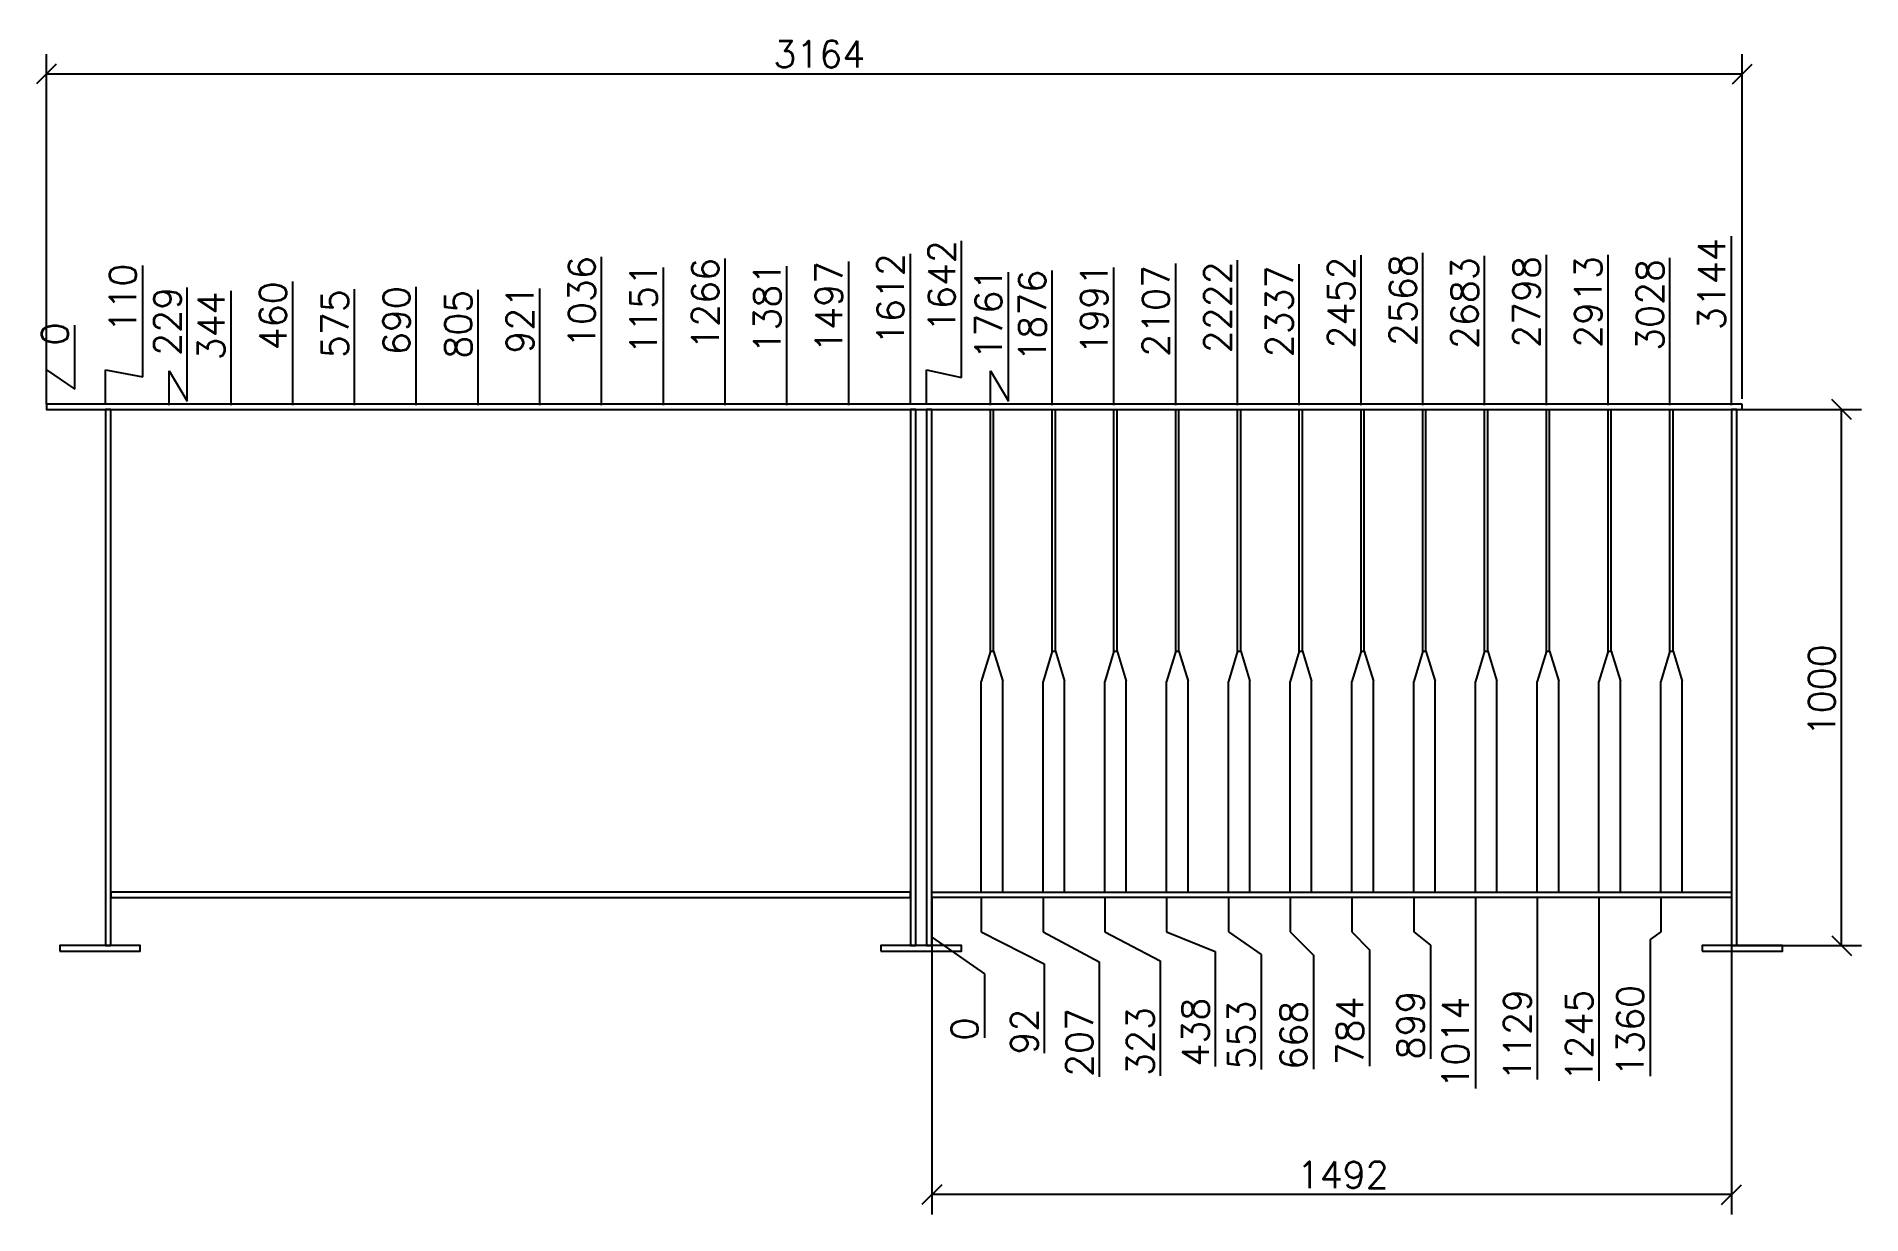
# Model space of a CAD drawing. Header units: millimetres. Extents: x -25270 to 56616, y 992 to 38275.
# Drawn here: x 14698 to 18103, y 26014 to 28211 of the extents above; entities that cross this region are included whole.
import ezdxf

# ---------------------------------------------------------------- set-up
doc = ezdxf.new("R2010")
doc.units = ezdxf.units.MM
doc.layers.add('Garde Corps', color=7, linetype='Continuous')
doc.layers.add('POTCACH', color=7, linetype='Continuous')
doc.styles.add('DETX4', font='romans.shx', dxfattribs={"height": 50})
doc.dimstyles.new('DETX4', dxfattribs={"dimtxt": 50, "dimasz": 37, "dimexe": 37, "dimexo": 10, "dimgap": 12, "dimtad": 1, "dimdec": 0, "dimdsep": 46, "dimtxsty": 'DETX4', "dimblk": 'OBLIQUE', "dimcen": 0.09, "dimadec": 0, "dimazin": 0, "dimtfac": 1, "dimtdec": 0, "dimtix": 1, "dimtofl": 0, "dimtmove": 0, "dimatfit": 3, "dimldrblk": 'OBLIQUE', "dimfxl": 1, "dimtolj": 1, "dimtzin": 0, "dimarcsym": 0})

msp = doc.modelspace()

# ---------------------------------------------------------------- blocks, each defined once
blk = doc.blocks.new('A$C643B79CD')
for p, q in [((17, 449), (17, 898)), ((23, 449), (23, 898)), ((17, 449), (23, 449)), ((0, 0), (0, 392.8)), ((40, 0), (40, 393.3))]:
    blk.add_line(p, q)
at = {"layer": 'POTCACH'}
for p, q in [((17, 449), (0, 392.8)), ((23, 449), (40, 393.3))]:
    blk.add_line(p, q, dxfattribs=at)
blk = doc.blocks.new('_OBLIQUE')
at = {"color": 0, "linetype": 'ByBlock'}
blk.add_line((-0.5, -0.5), (0.5, 0.5), dxfattribs=at)
blk = doc.blocks.new('*D363')
at = {"layer": 'Defpoints', "color": 0, "transparency": 16777216}
for p in [(16368.4, 26615.6), (17860.2, 26615.6), (16368.4, 26051.2)]:
    blk.add_point(p, dxfattribs=at)
at = {"layer": 'POTCACH', "color": 0, "lineweight": -2, "transparency": 16777216}
for p, q in [((16368.4, 26605.6), (16368.4, 26014.2)), ((17860.2, 26605.6), (17860.2, 26014.2)), ((17860.2, 26051.2), (16368.4, 26051.2))]:
    blk.add_line(p, q, dxfattribs=at)
at = {"layer": 'POTCACH', "color": 0, "lineweight": -2, "transparency": 16777216, "xscale": 37, "yscale": 37, "zscale": 37, "rotation": 180}
blk.add_blockref('_OBLIQUE', (16368.4, 26051.2), dxfattribs=at)
at = {"layer": 'POTCACH', "color": 0, "lineweight": -2, "transparency": 16777216, "xscale": 37, "yscale": 37, "zscale": 37}
blk.add_blockref('_OBLIQUE', (17860.2, 26051.2), dxfattribs=at)
at = {"layer": 'POTCACH', "color": 0, "transparency": 16777216, "insert": (17134.9, 26088.2), "char_height": 50, "attachment_point": 5, "style": 'DETX4'}
blk.add_mtext('\\A1;1492', dxfattribs=at)
blk = doc.blocks.new('*D364')
at = {"layer": 'Defpoints', "color": 0, "transparency": 16777216}
for p in [(17880.2, 28141.5), (14716.6, 27525.6), (17880.2, 27525.6)]:
    blk.add_point(p, dxfattribs=at)
at = {"layer": 'POTCACH', "color": 0, "lineweight": -2, "transparency": 16777216}
for p, q in [((14716.6, 27535.6), (14716.6, 28178.5)), ((17880.2, 27535.6), (17880.2, 28178.5)), ((14716.6, 28141.5), (17880.2, 28141.5))]:
    blk.add_line(p, q, dxfattribs=at)
at = {"layer": 'POTCACH', "color": 0, "lineweight": -2, "transparency": 16777216, "xscale": 37, "yscale": 37, "zscale": 37, "rotation": 180}
blk.add_blockref('_OBLIQUE', (14716.6, 28141.5), dxfattribs=at)
at = {"layer": 'POTCACH', "color": 0, "lineweight": -2, "transparency": 16777216, "xscale": 37, "yscale": 37, "zscale": 37}
blk.add_blockref('_OBLIQUE', (17880.2, 28141.5), dxfattribs=at)
at = {"layer": 'POTCACH', "color": 0, "transparency": 16777216, "insert": (16158.4, 28178.5), "char_height": 50, "attachment_point": 5, "style": 'DETX4'}
blk.add_mtext('\\A1;3164', dxfattribs=at)
blk = doc.blocks.new('*D346')
at = {"layer": 'Defpoints', "color": 0, "transparency": 16777216}
for p in [(14769.5, 27627.7), (14716.6, 27525.6), (14716.6, 27515.6)]:
    blk.add_point(p, dxfattribs=at)
at = {"layer": 'POTCACH', "color": 0, "lineweight": -2, "transparency": 16777216}
for p, q in [((14769.5, 27553.7), (14769.5, 27673)), ((14716.6, 27525.6), (14716.6, 27589.6)), ((14716.6, 27589.6), (14769.5, 27553.7))]:
    blk.add_line(p, q, dxfattribs=at)
at = {"layer": 'POTCACH', "color": 0, "transparency": 16777216, "insert": (14732.5, 27656.4), "char_height": 50, "attachment_point": 5, "rotation": 90, "style": 'DETX4'}
blk.add_mtext('\\A1;0', dxfattribs=at)
blk = doc.blocks.new('*D365')
at = {"layer": 'Defpoints', "color": 0, "transparency": 16777216}
for p in [(14896.3, 27650.7), (14716.6, 27525.6), (14826.6, 27515.6)]:
    blk.add_point(p, dxfattribs=at)
at = {"layer": 'POTCACH', "color": 0, "lineweight": -2, "transparency": 16777216}
for p, q in [((14896.3, 27576.7), (14896.3, 27784.2)), ((14826.6, 27525.6), (14826.6, 27589.6)), ((14826.6, 27589.6), (14896.3, 27576.7))]:
    blk.add_line(p, q, dxfattribs=at)
at = {"layer": 'POTCACH', "color": 0, "transparency": 16777216, "insert": (14859.3, 27723.5), "char_height": 50, "attachment_point": 5, "rotation": 90, "style": 'DETX4'}
blk.add_mtext('\\A1;110', dxfattribs=at)
blk = doc.blocks.new('*D366')
at = {"layer": 'Defpoints', "color": 0, "transparency": 16777216}
for p in [(16328.4, 27624.9), (14716.6, 27525.6), (16328.4, 27515.6)]:
    blk.add_point(p, dxfattribs=at)
at = {"layer": 'POTCACH', "color": 0, "lineweight": -2, "transparency": 16777216}
blk.add_line((16328.4, 27525.6), (16328.4, 27806), dxfattribs=at)
at = {"layer": 'POTCACH', "color": 0, "transparency": 16777216, "insert": (16291.4, 27721.5), "char_height": 50, "attachment_point": 5, "rotation": 90, "style": 'DETX4'}
blk.add_mtext('\\A1;1612', dxfattribs=at)
blk = doc.blocks.new('*D367')
at = {"layer": 'Defpoints', "color": 0, "transparency": 16777216}
for p in [(16423.9, 27649.2), (14716.6, 27525.6), (16358.4, 27515.6)]:
    blk.add_point(p, dxfattribs=at)
at = {"layer": 'POTCACH', "color": 0, "lineweight": -2, "transparency": 16777216}
for p, q in [((16423.9, 27575.2), (16423.9, 27830.3)), ((16358.4, 27525.6), (16358.4, 27589.6)), ((16358.4, 27589.6), (16423.9, 27575.2))]:
    blk.add_line(p, q, dxfattribs=at)
at = {"layer": 'POTCACH', "color": 0, "transparency": 16777216, "insert": (16386.9, 27745.8), "char_height": 50, "attachment_point": 5, "rotation": 90, "style": 'DETX4'}
blk.add_mtext('\\A1;1642', dxfattribs=at)
blk = doc.blocks.new('*D368')
at = {"layer": 'Defpoints', "color": 0, "transparency": 16777216}
for p in [(16511.2, 27605.1), (14716.6, 27525.6), (16477.6, 27513.6)]:
    blk.add_point(p, dxfattribs=at)
at = {"layer": 'POTCACH', "color": 0, "lineweight": -2, "transparency": 16777216}
for p, q in [((16511.2, 27531.1), (16511.2, 27771.8)), ((16477.6, 27523.6), (16477.6, 27587.6)), ((16477.6, 27587.6), (16511.2, 27531.1))]:
    blk.add_line(p, q, dxfattribs=at)
at = {"layer": 'POTCACH', "color": 0, "transparency": 16777216, "insert": (16474.2, 27694.4), "char_height": 50, "attachment_point": 5, "rotation": 90, "style": 'DETX4'}
blk.add_mtext('\\A1;1761', dxfattribs=at)
blk = doc.blocks.new('*D369')
at = {"layer": 'Defpoints', "color": 0, "transparency": 16777216}
for p in [(16592.8, 27594), (14716.6, 27525.6), (16592.8, 27513.6)]:
    blk.add_point(p, dxfattribs=at)
at = {"layer": 'POTCACH', "color": 0, "lineweight": -2, "transparency": 16777216}
blk.add_line((16592.8, 27523.6), (16592.8, 27775.1), dxfattribs=at)
at = {"layer": 'POTCACH', "color": 0, "transparency": 16777216, "insert": (16555.8, 27690.5), "char_height": 50, "attachment_point": 5, "rotation": 90, "style": 'DETX4'}
blk.add_mtext('\\A1;1876', dxfattribs=at)
blk = doc.blocks.new('*D370')
at = {"layer": 'Defpoints', "color": 0, "transparency": 16777216}
for p in [(16708, 27613.9), (14716.6, 27525.6), (16708, 27513.6)]:
    blk.add_point(p, dxfattribs=at)
at = {"layer": 'POTCACH', "color": 0, "lineweight": -2, "transparency": 16777216}
blk.add_line((16708, 27523.6), (16708, 27780.6), dxfattribs=at)
at = {"layer": 'POTCACH', "color": 0, "transparency": 16777216, "insert": (16671, 27703.3), "char_height": 50, "attachment_point": 5, "rotation": 90, "style": 'DETX4'}
blk.add_mtext('\\A1;1991', dxfattribs=at)
blk = doc.blocks.new('*D371')
at = {"layer": 'Defpoints', "color": 0, "transparency": 16777216}
for p in [(16823.3, 27599.5), (14716.6, 27525.6), (16823.3, 27513.6)]:
    blk.add_point(p, dxfattribs=at)
at = {"layer": 'POTCACH', "color": 0, "lineweight": -2, "transparency": 16777216}
blk.add_line((16823.3, 27523.6), (16823.3, 27787.7), dxfattribs=at)
at = {"layer": 'POTCACH', "color": 0, "transparency": 16777216, "insert": (16786.3, 27699.6), "char_height": 50, "attachment_point": 5, "rotation": 90, "style": 'DETX4'}
blk.add_mtext('\\A1;2107', dxfattribs=at)
blk = doc.blocks.new('*D372')
at = {"layer": 'Defpoints', "color": 0, "transparency": 16777216}
for p in [(16938.5, 27606.2), (14716.6, 27525.6), (16938.5, 27513.6)]:
    blk.add_point(p, dxfattribs=at)
at = {"layer": 'POTCACH', "color": 0, "lineweight": -2, "transparency": 16777216}
blk.add_line((16938.5, 27523.6), (16938.5, 27794.3), dxfattribs=at)
at = {"layer": 'POTCACH', "color": 0, "transparency": 16777216, "insert": (16901.5, 27706.3), "char_height": 50, "attachment_point": 5, "rotation": 90, "style": 'DETX4'}
blk.add_mtext('\\A1;2222', dxfattribs=at)
blk = doc.blocks.new('*D373')
at = {"layer": 'Defpoints', "color": 0, "transparency": 16777216}
for p in [(17053.7, 27598.4), (14716.6, 27525.6), (17053.7, 27513.6)]:
    blk.add_point(p, dxfattribs=at)
at = {"layer": 'POTCACH', "color": 0, "lineweight": -2, "transparency": 16777216}
blk.add_line((17053.7, 27523.6), (17053.7, 27786.6), dxfattribs=at)
at = {"layer": 'POTCACH', "color": 0, "transparency": 16777216, "insert": (17016.7, 27698.5), "char_height": 50, "attachment_point": 5, "rotation": 90, "style": 'DETX4'}
blk.add_mtext('\\A1;2337', dxfattribs=at)
blk = doc.blocks.new('*D374')
at = {"layer": 'Defpoints', "color": 0, "transparency": 16777216}
for p in [(17169, 27615), (14716.6, 27525.6), (17169, 27513.6)]:
    blk.add_point(p, dxfattribs=at)
at = {"layer": 'POTCACH', "color": 0, "lineweight": -2, "transparency": 16777216}
blk.add_line((17169, 27523.6), (17169, 27803.2), dxfattribs=at)
at = {"layer": 'POTCACH', "color": 0, "transparency": 16777216, "insert": (17132, 27715.1), "char_height": 50, "attachment_point": 5, "rotation": 90, "style": 'DETX4'}
blk.add_mtext('\\A1;2452', dxfattribs=at)
blk = doc.blocks.new('*D375')
at = {"layer": 'Defpoints', "color": 0, "transparency": 16777216}
for p in [(17284.2, 27619.4), (14716.6, 27525.6), (17284.2, 27513.6)]:
    blk.add_point(p, dxfattribs=at)
at = {"layer": 'POTCACH', "color": 0, "lineweight": -2, "transparency": 16777216}
blk.add_line((17284.2, 27523.6), (17284.2, 27807.6), dxfattribs=at)
at = {"layer": 'POTCACH', "color": 0, "transparency": 16777216, "insert": (17247.2, 27719.5), "char_height": 50, "attachment_point": 5, "rotation": 90, "style": 'DETX4'}
blk.add_mtext('\\A1;2568', dxfattribs=at)
blk = doc.blocks.new('*D376')
at = {"layer": 'Defpoints', "color": 0, "transparency": 16777216}
for p in [(17399.4, 27613.9), (14716.6, 27525.6), (17399.4, 27513.6)]:
    blk.add_point(p, dxfattribs=at)
at = {"layer": 'POTCACH', "color": 0, "lineweight": -2, "transparency": 16777216}
blk.add_line((17399.4, 27523.6), (17399.4, 27802.1), dxfattribs=at)
at = {"layer": 'POTCACH', "color": 0, "transparency": 16777216, "insert": (17362.4, 27714), "char_height": 50, "attachment_point": 5, "rotation": 90, "style": 'DETX4'}
blk.add_mtext('\\A1;2683', dxfattribs=at)
blk = doc.blocks.new('*D377')
at = {"layer": 'Defpoints', "color": 0, "transparency": 16777216}
for p in [(17514.7, 27616.1), (14716.6, 27525.6), (17514.7, 27513.6)]:
    blk.add_point(p, dxfattribs=at)
at = {"layer": 'POTCACH', "color": 0, "lineweight": -2, "transparency": 16777216}
blk.add_line((17514.7, 27523.6), (17514.7, 27804.3), dxfattribs=at)
at = {"layer": 'POTCACH', "color": 0, "transparency": 16777216, "insert": (17477.7, 27716.2), "char_height": 50, "attachment_point": 5, "rotation": 90, "style": 'DETX4'}
blk.add_mtext('\\A1;2798', dxfattribs=at)
blk = doc.blocks.new('*D378')
at = {"layer": 'Defpoints', "color": 0, "transparency": 16777216}
for p in [(17629.9, 27616.1), (14716.6, 27525.6), (17629.9, 27513.6)]:
    blk.add_point(p, dxfattribs=at)
at = {"layer": 'POTCACH', "color": 0, "lineweight": -2, "transparency": 16777216}
blk.add_line((17629.9, 27523.6), (17629.9, 27804.3), dxfattribs=at)
at = {"layer": 'POTCACH', "color": 0, "transparency": 16777216, "insert": (17592.9, 27716.2), "char_height": 50, "attachment_point": 5, "rotation": 90, "style": 'DETX4'}
blk.add_mtext('\\A1;2913', dxfattribs=at)
blk = doc.blocks.new('*D379')
at = {"layer": 'Defpoints', "color": 0, "transparency": 16777216}
for p in [(17745.1, 27610.6), (14716.6, 27525.6), (17745.1, 27513.6)]:
    blk.add_point(p, dxfattribs=at)
at = {"layer": 'POTCACH', "color": 0, "lineweight": -2, "transparency": 16777216}
blk.add_line((17745.1, 27523.6), (17745.1, 27798.7), dxfattribs=at)
at = {"layer": 'POTCACH', "color": 0, "transparency": 16777216, "insert": (17708.1, 27710.7), "char_height": 50, "attachment_point": 5, "rotation": 90, "style": 'DETX4'}
blk.add_mtext('\\A1;3028', dxfattribs=at)
blk = doc.blocks.new('*D380')
at = {"layer": 'Defpoints', "color": 0, "transparency": 16777216}
for p in [(17860.1, 27648.1), (14716.6, 27525.6), (17860.1, 27513.6)]:
    blk.add_point(p, dxfattribs=at)
at = {"layer": 'POTCACH', "color": 0, "lineweight": -2, "transparency": 16777216}
blk.add_line((17860.1, 27523.6), (17860.1, 27838.7), dxfattribs=at)
at = {"layer": 'POTCACH', "color": 0, "transparency": 16777216, "insert": (17823.1, 27749.4), "char_height": 50, "attachment_point": 5, "rotation": 90, "style": 'DETX4'}
blk.add_mtext('\\A1;3144', dxfattribs=at)
blk = doc.blocks.new('*D347')
at = {"layer": 'Defpoints', "color": 0, "transparency": 16777216}
for p in [(14979.4, 27605.1), (14716.6, 27520.6), (14945.8, 27513.6)]:
    blk.add_point(p, dxfattribs=at)
at = {"layer": 'POTCACH', "color": 0, "lineweight": -2, "transparency": 16777216}
for p, q in [((14979.4, 27531.1), (14979.4, 27743.2)), ((14945.8, 27523.6), (14945.8, 27587.6)), ((14945.8, 27587.6), (14979.4, 27531.1))]:
    blk.add_line(p, q, dxfattribs=at)
at = {"layer": 'POTCACH', "color": 0, "transparency": 16777216, "insert": (14942.4, 27680.1), "char_height": 50, "attachment_point": 5, "rotation": 90, "style": 'DETX4'}
blk.add_mtext('\\A1;229', dxfattribs=at)
blk = doc.blocks.new('*D348')
at = {"layer": 'Defpoints', "color": 0, "transparency": 16777216}
for p in [(15061, 27594), (14716.6, 27520.6), (15061, 27513.6)]:
    blk.add_point(p, dxfattribs=at)
at = {"layer": 'POTCACH', "color": 0, "lineweight": -2, "transparency": 16777216}
blk.add_line((15061, 27523.6), (15061, 27737), dxfattribs=at)
at = {"layer": 'POTCACH', "color": 0, "transparency": 16777216, "insert": (15024, 27671.5), "char_height": 50, "attachment_point": 5, "rotation": 90, "style": 'DETX4'}
blk.add_mtext('\\A1;344', dxfattribs=at)
blk = doc.blocks.new('*D349')
at = {"layer": 'Defpoints', "color": 0, "transparency": 16777216}
for p in [(15176.3, 27613.9), (14716.6, 27520.6), (15176.3, 27513.6)]:
    blk.add_point(p, dxfattribs=at)
at = {"layer": 'POTCACH', "color": 0, "lineweight": -2, "transparency": 16777216}
blk.add_line((15176.3, 27523.6), (15176.3, 27754.5), dxfattribs=at)
at = {"layer": 'POTCACH', "color": 0, "transparency": 16777216, "insert": (15139.3, 27690.2), "char_height": 50, "attachment_point": 5, "rotation": 90, "style": 'DETX4'}
blk.add_mtext('\\A1;460', dxfattribs=at)
blk = doc.blocks.new('*D350')
at = {"layer": 'Defpoints', "color": 0, "transparency": 16777216}
for p in [(15291.5, 27599.5), (14716.6, 27520.6), (15291.5, 27513.6)]:
    blk.add_point(p, dxfattribs=at)
at = {"layer": 'POTCACH', "color": 0, "lineweight": -2, "transparency": 16777216}
blk.add_line((15291.5, 27523.6), (15291.5, 27740.1), dxfattribs=at)
at = {"layer": 'POTCACH', "color": 0, "transparency": 16777216, "insert": (15254.5, 27675.8), "char_height": 50, "attachment_point": 5, "rotation": 90, "style": 'DETX4'}
blk.add_mtext('\\A1;575', dxfattribs=at)
blk = doc.blocks.new('*D351')
at = {"layer": 'Defpoints', "color": 0, "transparency": 16777216}
for p in [(15406.7, 27606.2), (14716.6, 27520.6), (15406.7, 27513.6)]:
    blk.add_point(p, dxfattribs=at)
at = {"layer": 'POTCACH', "color": 0, "lineweight": -2, "transparency": 16777216}
blk.add_line((15406.7, 27523.6), (15406.7, 27744.3), dxfattribs=at)
at = {"layer": 'POTCACH', "color": 0, "transparency": 16777216, "insert": (15369.7, 27681.3), "char_height": 50, "attachment_point": 5, "rotation": 90, "style": 'DETX4'}
blk.add_mtext('\\A1;690', dxfattribs=at)
blk = doc.blocks.new('*D352')
at = {"layer": 'Defpoints', "color": 0, "transparency": 16777216}
for p in [(15521.9, 27598.4), (14716.6, 27520.6), (15521.9, 27513.6)]:
    blk.add_point(p, dxfattribs=at)
at = {"layer": 'POTCACH', "color": 0, "lineweight": -2, "transparency": 16777216}
blk.add_line((15521.9, 27523.6), (15521.9, 27739), dxfattribs=at)
at = {"layer": 'POTCACH', "color": 0, "transparency": 16777216, "insert": (15484.9, 27674.7), "char_height": 50, "attachment_point": 5, "rotation": 90, "style": 'DETX4'}
blk.add_mtext('\\A1;805', dxfattribs=at)
blk = doc.blocks.new('*D353')
at = {"layer": 'Defpoints', "color": 0, "transparency": 16777216}
for p in [(15637.2, 27615), (14716.6, 27520.6), (15637.2, 27513.6)]:
    blk.add_point(p, dxfattribs=at)
at = {"layer": 'POTCACH', "color": 0, "lineweight": -2, "transparency": 16777216}
blk.add_line((15637.2, 27523.6), (15637.2, 27741.3), dxfattribs=at)
at = {"layer": 'POTCACH', "color": 0, "transparency": 16777216, "insert": (15600.2, 27684.1), "char_height": 50, "attachment_point": 5, "rotation": 90, "style": 'DETX4'}
blk.add_mtext('\\A1;921', dxfattribs=at)
blk = doc.blocks.new('*D354')
at = {"layer": 'Defpoints', "color": 0, "transparency": 16777216}
for p in [(15752.4, 27619.4), (14716.6, 27520.6), (15752.4, 27513.6)]:
    blk.add_point(p, dxfattribs=at)
at = {"layer": 'POTCACH', "color": 0, "lineweight": -2, "transparency": 16777216}
blk.add_line((15752.4, 27523.6), (15752.4, 27800.5), dxfattribs=at)
at = {"layer": 'POTCACH', "color": 0, "transparency": 16777216, "insert": (15715.4, 27715.9), "char_height": 50, "attachment_point": 5, "rotation": 90, "style": 'DETX4'}
blk.add_mtext('\\A1;1036', dxfattribs=at)
blk = doc.blocks.new('*D355')
at = {"layer": 'Defpoints', "color": 0, "transparency": 16777216}
for p in [(15867.6, 27613.9), (14716.6, 27520.6), (15867.6, 27513.6)]:
    blk.add_point(p, dxfattribs=at)
at = {"layer": 'POTCACH', "color": 0, "lineweight": -2, "transparency": 16777216}
blk.add_line((15867.6, 27523.6), (15867.6, 27780.6), dxfattribs=at)
at = {"layer": 'POTCACH', "color": 0, "transparency": 16777216, "insert": (15830.6, 27703.3), "char_height": 50, "attachment_point": 5, "rotation": 90, "style": 'DETX4'}
blk.add_mtext('\\A1;1151', dxfattribs=at)
blk = doc.blocks.new('*D356')
at = {"layer": 'Defpoints', "color": 0, "transparency": 16777216}
for p in [(15982.9, 27616.1), (14716.6, 27520.6), (15982.9, 27513.6)]:
    blk.add_point(p, dxfattribs=at)
at = {"layer": 'POTCACH', "color": 0, "lineweight": -2, "transparency": 16777216}
blk.add_line((15982.9, 27523.6), (15982.9, 27797.1), dxfattribs=at)
at = {"layer": 'POTCACH', "color": 0, "transparency": 16777216, "insert": (15945.9, 27712.6), "char_height": 50, "attachment_point": 5, "rotation": 90, "style": 'DETX4'}
blk.add_mtext('\\A1;1266', dxfattribs=at)
blk = doc.blocks.new('*D357')
at = {"layer": 'Defpoints', "color": 0, "transparency": 16777216}
for p in [(16098.1, 27616.1), (14716.6, 27520.6), (16098.1, 27513.6)]:
    blk.add_point(p, dxfattribs=at)
at = {"layer": 'POTCACH', "color": 0, "lineweight": -2, "transparency": 16777216}
blk.add_line((16098.1, 27523.6), (16098.1, 27782.8), dxfattribs=at)
at = {"layer": 'POTCACH', "color": 0, "transparency": 16777216, "insert": (16061.1, 27705.5), "char_height": 50, "attachment_point": 5, "rotation": 90, "style": 'DETX4'}
blk.add_mtext('\\A1;1381', dxfattribs=at)
blk = doc.blocks.new('*D358')
at = {"layer": 'Defpoints', "color": 0, "transparency": 16777216}
for p in [(16213.3, 27610.6), (14716.6, 27520.6), (16213.3, 27513.6)]:
    blk.add_point(p, dxfattribs=at)
at = {"layer": 'POTCACH', "color": 0, "lineweight": -2, "transparency": 16777216}
blk.add_line((16213.3, 27523.6), (16213.3, 27791.6), dxfattribs=at)
at = {"layer": 'POTCACH', "color": 0, "transparency": 16777216, "insert": (16176.3, 27707.1), "char_height": 50, "attachment_point": 5, "rotation": 90, "style": 'DETX4'}
blk.add_mtext('\\A1;1497', dxfattribs=at)
blk = doc.blocks.new('*D359')
at = {"layer": 'Defpoints', "color": 0, "transparency": 16777216}
for p in [(16368.4, 26615.6), (16368.4, 26605.6), (16466.4, 26388.8)]:
    blk.add_point(p, dxfattribs=at)
at = {"layer": 'POTCACH', "color": 0, "lineweight": -2, "transparency": 16777216}
for p, q in [((16368.4, 26595.6), (16368.4, 26531.6)), ((16368.4, 26531.6), (16466.4, 26462.8)), ((16466.4, 26462.8), (16466.4, 26343.4))]:
    blk.add_line(p, q, dxfattribs=at)
at = {"layer": 'POTCACH', "color": 0, "transparency": 16777216, "insert": (16429.4, 26360.1), "char_height": 50, "attachment_point": 5, "rotation": 90, "style": 'DETX4'}
blk.add_mtext('\\A1;0', dxfattribs=at)
blk = doc.blocks.new('*D381')
at = {"layer": 'Defpoints', "color": 0, "transparency": 16777216}
for p in [(16368.4, 26615.6), (16460.6, 26615.6), (16578, 26407.9)]:
    blk.add_point(p, dxfattribs=at)
at = {"layer": 'POTCACH', "color": 0, "lineweight": -2, "transparency": 16777216}
for p, q in [((16460.6, 26605.6), (16460.6, 26541.6)), ((16460.6, 26541.6), (16578, 26481.9)), ((16578, 26481.9), (16578, 26315))]:
    blk.add_line(p, q, dxfattribs=at)
at = {"layer": 'POTCACH', "color": 0, "transparency": 16777216, "insert": (16541, 26355.5), "char_height": 50, "attachment_point": 5, "rotation": 90, "style": 'DETX4'}
blk.add_mtext('\\A1;92', dxfattribs=at)
blk = doc.blocks.new('*D360')
at = {"layer": 'Defpoints', "color": 0, "transparency": 16777216}
for p in [(16368.4, 26615.6), (16575.8, 26615.6), (16680.8, 26411.4)]:
    blk.add_point(p, dxfattribs=at)
at = {"layer": 'POTCACH', "color": 0, "lineweight": -2, "transparency": 16777216}
for p, q in [((16575.8, 26605.6), (16575.8, 26541.6)), ((16575.8, 26541.6), (16680.8, 26485.4)), ((16680.8, 26485.4), (16680.8, 26270.8))]:
    blk.add_line(p, q, dxfattribs=at)
at = {"layer": 'POTCACH', "color": 0, "transparency": 16777216, "insert": (16643.8, 26335.1), "char_height": 50, "attachment_point": 5, "rotation": 90, "style": 'DETX4'}
blk.add_mtext('\\A1;207', dxfattribs=at)
blk = doc.blocks.new('*D361')
at = {"layer": 'Defpoints', "color": 0, "transparency": 16777216}
for p in [(16368.4, 26615.6), (16691, 26615.6), (16794.2, 26413.2)]:
    blk.add_point(p, dxfattribs=at)
at = {"layer": 'POTCACH', "color": 0, "lineweight": -2, "transparency": 16777216}
for p, q in [((16691, 26605.6), (16691, 26541.6)), ((16691, 26541.6), (16794.2, 26487.2)), ((16794.2, 26487.2), (16794.2, 26272.6))]:
    blk.add_line(p, q, dxfattribs=at)
at = {"layer": 'POTCACH', "color": 0, "transparency": 16777216, "insert": (16757.2, 26336.9), "char_height": 50, "attachment_point": 5, "rotation": 90, "style": 'DETX4'}
blk.add_mtext('\\A1;323', dxfattribs=at)
blk = doc.blocks.new('*D362')
at = {"layer": 'Defpoints', "color": 0, "transparency": 16777216}
for p in [(16368.4, 26615.6), (16806.3, 26615.6), (16897.1, 26430.6)]:
    blk.add_point(p, dxfattribs=at)
at = {"layer": 'POTCACH', "color": 0, "lineweight": -2, "transparency": 16777216}
for p, q in [((16806.3, 26605.6), (16806.3, 26541.6)), ((16806.3, 26541.6), (16897.1, 26504.6)), ((16897.1, 26504.6), (16897.1, 26290))]:
    blk.add_line(p, q, dxfattribs=at)
at = {"layer": 'POTCACH', "color": 0, "transparency": 16777216, "insert": (16860.1, 26354.3), "char_height": 50, "attachment_point": 5, "rotation": 90, "style": 'DETX4'}
blk.add_mtext('\\A1;438', dxfattribs=at)
blk = doc.blocks.new('*D382')
at = {"layer": 'Defpoints', "color": 0, "transparency": 16777216}
for p in [(16368.4, 26615.6), (16921.5, 26615.6), (16982.5, 26425.3)]:
    blk.add_point(p, dxfattribs=at)
at = {"layer": 'POTCACH', "color": 0, "lineweight": -2, "transparency": 16777216}
for p, q in [((16921.5, 26605.6), (16921.5, 26541.6)), ((16921.5, 26541.6), (16982.5, 26499.3)), ((16982.5, 26499.3), (16982.5, 26284.8))]:
    blk.add_line(p, q, dxfattribs=at)
at = {"layer": 'POTCACH', "color": 0, "transparency": 16777216, "insert": (16945.5, 26349.1), "char_height": 50, "attachment_point": 5, "rotation": 90, "style": 'DETX4'}
blk.add_mtext('\\A1;553', dxfattribs=at)
blk = doc.blocks.new('*D383')
at = {"layer": 'Defpoints', "color": 0, "transparency": 16777216}
for p in [(16368.4, 26615.6), (17036.7, 26615.6), (17080.1, 26423.6)]:
    blk.add_point(p, dxfattribs=at)
at = {"layer": 'POTCACH', "color": 0, "lineweight": -2, "transparency": 16777216}
for p, q in [((17036.7, 26605.6), (17036.7, 26541.6)), ((17036.7, 26541.6), (17080.1, 26497.6)), ((17080.1, 26497.6), (17080.1, 26285.4))]:
    blk.add_line(p, q, dxfattribs=at)
at = {"layer": 'POTCACH', "color": 0, "transparency": 16777216, "insert": (17043.1, 26348.5), "char_height": 50, "attachment_point": 5, "rotation": 90, "style": 'DETX4'}
blk.add_mtext('\\A1;668', dxfattribs=at)
blk = doc.blocks.new('*D384')
at = {"layer": 'Defpoints', "color": 0, "transparency": 16777216}
for p in [(16368.4, 26615.6), (17152, 26615.6), (17185.1, 26434)]:
    blk.add_point(p, dxfattribs=at)
at = {"layer": 'POTCACH', "color": 0, "lineweight": -2, "transparency": 16777216}
for p, q in [((17152, 26605.6), (17152, 26541.6)), ((17152, 26541.6), (17185.1, 26508)), ((17185.1, 26508), (17185.1, 26291.1))]:
    blk.add_line(p, q, dxfattribs=at)
at = {"layer": 'POTCACH', "color": 0, "transparency": 16777216, "insert": (17148.1, 26356.5), "char_height": 50, "attachment_point": 5, "rotation": 90, "style": 'DETX4'}
blk.add_mtext('\\A1;784', dxfattribs=at)
blk = doc.blocks.new('*D385')
at = {"layer": 'Defpoints', "color": 0, "transparency": 16777216}
for p in [(16368.4, 26615.6), (17267.2, 26615.6), (17298.4, 26442.7)]:
    blk.add_point(p, dxfattribs=at)
at = {"layer": 'POTCACH', "color": 0, "lineweight": -2, "transparency": 16777216}
for p, q in [((17267.2, 26605.6), (17267.2, 26541.6)), ((17267.2, 26541.6), (17298.4, 26516.7)), ((17298.4, 26516.7), (17298.4, 26304.5))]:
    blk.add_line(p, q, dxfattribs=at)
at = {"layer": 'POTCACH', "color": 0, "transparency": 16777216, "insert": (17261.4, 26367.6), "char_height": 50, "attachment_point": 5, "rotation": 90, "style": 'DETX4'}
blk.add_mtext('\\A1;899', dxfattribs=at)
blk = doc.blocks.new('*D386')
at = {"layer": 'Defpoints', "color": 0, "transparency": 16777216}
for p in [(16368.4, 26615.6), (17382.4, 26615.6), (17382.4, 26432.3)]:
    blk.add_point(p, dxfattribs=at)
at = {"layer": 'POTCACH', "color": 0, "lineweight": -2, "transparency": 16777216}
blk.add_line((17382.4, 26605.6), (17382.4, 26248.9), dxfattribs=at)
at = {"layer": 'POTCACH', "color": 0, "transparency": 16777216, "insert": (17345.4, 26334.6), "char_height": 50, "attachment_point": 5, "rotation": 90, "style": 'DETX4'}
blk.add_mtext('\\A1;1014', dxfattribs=at)
blk = doc.blocks.new('*D387')
at = {"layer": 'Defpoints', "color": 0, "transparency": 16777216}
for p in [(16368.4, 26615.6), (17497.7, 26615.6), (17497.7, 26444.5)]:
    blk.add_point(p, dxfattribs=at)
at = {"layer": 'POTCACH', "color": 0, "lineweight": -2, "transparency": 16777216}
blk.add_line((17497.7, 26605.6), (17497.7, 26265.8), dxfattribs=at)
at = {"layer": 'POTCACH', "color": 0, "transparency": 16777216, "insert": (17460.7, 26349.1), "char_height": 50, "attachment_point": 5, "rotation": 90, "style": 'DETX4'}
blk.add_mtext('\\A1;1129', dxfattribs=at)
blk = doc.blocks.new('*D388')
at = {"layer": 'Defpoints', "color": 0, "transparency": 16777216}
for p in [(16368.4, 26615.6), (17612.9, 26615.6), (17612.9, 26444.5)]:
    blk.add_point(p, dxfattribs=at)
at = {"layer": 'POTCACH', "color": 0, "lineweight": -2, "transparency": 16777216}
blk.add_line((17612.9, 26605.6), (17612.9, 26263.4), dxfattribs=at)
at = {"layer": 'POTCACH', "color": 0, "transparency": 16777216, "insert": (17575.9, 26348), "char_height": 50, "attachment_point": 5, "rotation": 90, "style": 'DETX4'}
blk.add_mtext('\\A1;1245', dxfattribs=at)
blk = doc.blocks.new('*D389')
at = {"layer": 'Defpoints', "color": 0, "transparency": 16777216}
for p in [(16368.4, 26615.6), (17728.1, 26615.6), (17708.2, 26453.2)]:
    blk.add_point(p, dxfattribs=at)
at = {"layer": 'POTCACH', "color": 0, "lineweight": -2, "transparency": 16777216}
for p, q in [((17728.1, 26605.6), (17728.1, 26541.6)), ((17728.1, 26541.6), (17708.2, 26527.2)), ((17708.2, 26527.2), (17708.2, 26272.1))]:
    blk.add_line(p, q, dxfattribs=at)
at = {"layer": 'POTCACH', "color": 0, "transparency": 16777216, "insert": (17671.2, 26356.7), "char_height": 50, "attachment_point": 5, "rotation": 90, "style": 'DETX4'}
blk.add_mtext('\\A1;1360', dxfattribs=at)
blk = doc.blocks.new('*D390')
at = {"layer": 'Defpoints', "color": 0, "transparency": 16777216}
for p in [(17860.1, 27515.6), (18065.6, 27515.6), (17860.1, 26515.6)]:
    blk.add_point(p, dxfattribs=at)
at = {"layer": 'POTCACH', "color": 0, "lineweight": -2, "transparency": 16777216}
for p, q in [((17870.1, 27515.6), (18102.6, 27515.6)), ((18065.6, 26515.6), (18065.6, 27515.6)), ((17870.1, 26515.6), (18102.6, 26515.6))]:
    blk.add_line(p, q, dxfattribs=at)
at = {"layer": 'POTCACH', "color": 0, "lineweight": -2, "transparency": 16777216, "xscale": 37, "yscale": 37, "zscale": 37}
for p, rotation in [((18065.6, 27515.6), 90), ((18065.6, 26515.6), 270)]:
    blk.add_blockref('_OBLIQUE', p, dxfattribs=dict(at, rotation=rotation))
at = {"layer": 'POTCACH', "color": 0, "transparency": 16777216, "insert": (18028.6, 26991.8), "char_height": 50, "attachment_point": 5, "rotation": 90, "style": 'DETX4'}
blk.add_mtext('\\A1;1000', dxfattribs=at)

# ---------------------------------------------------------------- dimensions: what is measured, and where the dimension line sits
at = {"layer": 'POTCACH'}
for base, p1, p2, picture, middle in [((17880.2, 28141.5), (14716.6, 27525.6), (17880.2, 27525.6), '*D364', (16158.4, 28141.5)), ((16368.4, 26051.2), (17860.2, 26615.6), (16368.4, 26615.6), '*D363', (17134.9, 26051.2))]:
    dim = msp.add_linear_dim(base=base, p1=p1, p2=p2, dimstyle='DETX4', dxfattribs=at)
    dim.commit()
    dim.dimension.update_dxf_attribs({"geometry": picture, "text_midpoint": middle, "dimtype": 160})
for feature_location, offset, origin, picture, middle in [((17860.1361, 27513.5838), (0, 134.5286), (14716.6317, 27525.5838), '*D380', (17823.1361, 27749.3982)), ((16358.4, 27515.6), (65.5, 133.6), (14716.6, 27525.6), '*D367', (16386.9, 27745.8)), ((17284.2, 27513.6), (0, 105.8), (14716.6, 27525.6), '*D375', (17247.2, 27719.5)), ((16328.4, 27515.6), (0, 109.3), (14716.6, 27525.6), '*D366', (16291.4, 27721.5)), ((17514.7, 27513.6), (0, 102.5), (14716.6, 27525.6), '*D377', (17477.7, 27716.2)), ((17629.9, 27513.6), (0, 102.5), (14716.6, 27525.6), '*D378', (17592.9, 27716.2)), ((17169, 27513.6), (0, 101.4), (14716.6, 27525.6), '*D374', (17132, 27715.1)), ((17399.4, 27513.6), (0, 100.3), (14716.6, 27525.6), '*D376', (17362.4, 27714)), ((15752.4, 27513.6), (0, 105.8), (14716.6, 27520.6), '*D354', (15715.4, 27715.9)), ((17745.1104, 27513.5838), (0, 96.975), (14716.6317, 27525.5838), '*D379', (17708.1104, 27710.6541)), ((15982.9, 27513.6), (0, 102.5), (14716.6, 27520.6), '*D356', (15945.9, 27712.6)), ((16938.5, 27513.6), (0, 92.6), (14716.6, 27525.6), '*D372', (16901.5, 27706.3)), ((16213.3, 27513.6), (0, 97), (14716.6, 27520.6), '*D358', (16176.3, 27707.1)), ((16823.3, 27513.6), (0, 85.9), (14716.6, 27525.6), '*D371', (16786.3, 27699.6)), ((17053.7, 27513.6), (0, 84.8), (14716.6, 27525.6), '*D373', (17016.7, 27698.5)), ((14826.6, 27515.6), (69.8, 135.2), (14716.6, 27525.6), '*D365', (14859.3, 27723.5)), ((16098.0947, 27513.5838), (0, 102.4976), (14716.6317, 27520.5838), '*D357', (16061.0947, 27705.4624)), ((16708, 27513.6), (0, 100.3), (14716.6, 27525.6), '*D370', (16671, 27703.3)), ((15867.6, 27513.6), (0, 100.3), (14716.6, 27520.6), '*D355', (15830.6, 27703.3)), ((16592.8, 27513.6), (0, 80.4), (14716.6, 27525.6), '*D369', (16555.8, 27690.5)), ((16477.6, 27513.6), (33.6, 91.5), (14716.6, 27525.6), '*D368', (16474.2, 27694.4)), ((15176.3, 27513.6), (0, 100.3), (14716.6, 27520.6), '*D349', (15139.3, 27690.2)), ((15406.7, 27513.6), (0, 92.6), (14716.6, 27520.6), '*D351', (15369.7, 27681.3)), ((14945.8, 27513.6), (33.6, 91.5), (14716.6, 27520.6), '*D347', (14942.4, 27680.1)), ((15637.2, 27513.6), (0, 101.4), (14716.6, 27520.6), '*D353', (15600.2, 27684.1)), ((15291.5, 27513.6), (0, 85.9), (14716.6, 27520.6), '*D350', (15254.5, 27675.8)), ((15521.9, 27513.6), (0, 84.8), (14716.6, 27520.6), '*D352', (15484.9, 27674.7)), ((15061, 27513.6), (0, 80.4), (14716.6, 27520.6), '*D348', (15024, 27671.5)), ((14716.6316519, 27515.5837872), (52.8729798, 112.1270332), (14716.6316519, 27525.5837872), '*D346', (14732.5046317, 27656.3774871)), ((16368.3503519, 26605.5837872), (98.0259302, -216.8113961), (16368.3503519, 26615.5837872), '*D359', (16429.376282, 26360.1057244)), ((16460.6, 26615.6), (117.4, -207.7), (16368.4, 26615.6), '*D381', (16541, 26355.5)), ((16575.8, 26615.6), (105, -204.2), (16368.4, 26615.6), '*D360', (16643.8, 26335.1)), ((16691, 26615.6), (103.1, -202.4), (16368.4, 26615.6), '*D361', (16757.2, 26336.9)), ((16806.3, 26615.6), (90.8, -185), (16368.4, 26615.6), '*D362', (16860.1, 26354.3)), ((16921.5, 26615.6), (61, -190.2), (16368.4, 26615.6), '*D382', (16945.5, 26349.1)), ((17036.7, 26615.6), (43.4, -192), (16368.4, 26615.6), '*D383', (17043.1, 26348.5)), ((17152, 26615.6), (33.1, -181.6), (16368.4, 26615.6), '*D384', (17148.1, 26356.5)), ((17267.2, 26615.6), (31.3, -172.8), (16368.4, 26615.6), '*D385', (17261.4, 26367.6)), ((17382.4, 26615.6), (0, -183.3), (16368.4, 26615.6), '*D386', (17345.4, 26334.6)), ((17497.7, 26615.6), (0, -171.1), (16368.4, 26615.6), '*D387', (17460.7, 26349.1)), ((17612.8804, 26615.5838), (0, -171.1083), (16368.3504, 26615.5838), '*D388', (17575.8804, 26347.9518)), ((17728.1, 26615.6), (-19.9, -162.4), (16368.4, 26615.6), '*D389', (17671.2, 26356.7))]:
    dim = msp.add_ordinate_dim(feature_location=feature_location, offset=offset, dtype=1, origin=origin, dimstyle='DETX4', dxfattribs=at)
    dim.commit()
    dim.dimension.update_dxf_attribs({"geometry": picture, "text_midpoint": middle})
dim = msp.add_linear_dim(base=(18065.6, 27515.6), p1=(17860.1, 26515.6), p2=(17860.1, 27515.6), angle=90, dimstyle='DETX4', dxfattribs=at)
dim.commit()
dim.dimension.update_dxf_attribs({"geometry": '*D390', "text_midpoint": (18065.6, 26991.8), "dimtype": 160})

# ---------------------------------------------------------------- linework, layer by layer
at = {"layer": 'POTCACH'}
for points in [[(17880.2, 27525.6), (14716.6, 27525.6), (14716.6, 27515.6), (17880.2, 27515.6)], [(14826.6, 26515.6), (14836.6, 26515.6), (14836.6, 27515.6), (14826.6, 27515.6)], [(16328.4, 26515.6), (16338.4, 26515.6), (16338.4, 27515.6), (16328.4, 27515.6)], [(16358.4, 26515.6), (16368.4, 26515.6), (16368.4, 27515.6), (16358.4, 27515.6)], [(17860.1, 26515.6), (17870.1, 26515.6), (17870.1, 27515.6), (17860.1, 27515.6)], [(16328.5, 26615.6), (14836.7, 26615.6), (14836.7, 26605.6), (16328.5, 26605.6)], [(16368.4, 26615.6), (17860.2, 26615.6), (17860.2, 26605.6), (16368.4, 26605.6)], [(14741.6, 26505.6), (14891.6, 26505.6), (14891.6, 26515.6), (14741.6, 26515.6)], [(16273.4, 26505.6), (16423.4, 26505.6), (16423.4, 26515.6), (16273.4, 26515.6)], [(17805.2, 26505.6), (17955.2, 26505.6), (17955.2, 26515.6), (17805.2, 26515.6)]]:
    msp.add_lwpolyline(points, close=True, dxfattribs=at)

# ---------------------------------------------------------------- block references
at = {"layer": 'Garde Corps'}
for p in [(16460.6, 26615.6), (16575.8, 26615.6), (16691, 26615.6), (16806.3, 26615.6), (16921.5, 26615.6), (17036.7, 26615.6), (17152, 26615.6), (17267.2, 26615.6), (17382.4, 26615.6), (17497.7, 26615.6), (17612.9, 26615.6), (17728.1, 26615.6)]:
    msp.add_blockref('A$C643B79CD', p, dxfattribs=at)

msp.set_redraw_order([(e.dxf.handle, doc.entitydb.next_handle()) for e in msp.query("TEXT MTEXT ATTDEF DIMENSION ARC_DIMENSION")])  # texts and dimensions are drawn at this point

doc.saveas('drawing.dxf')
